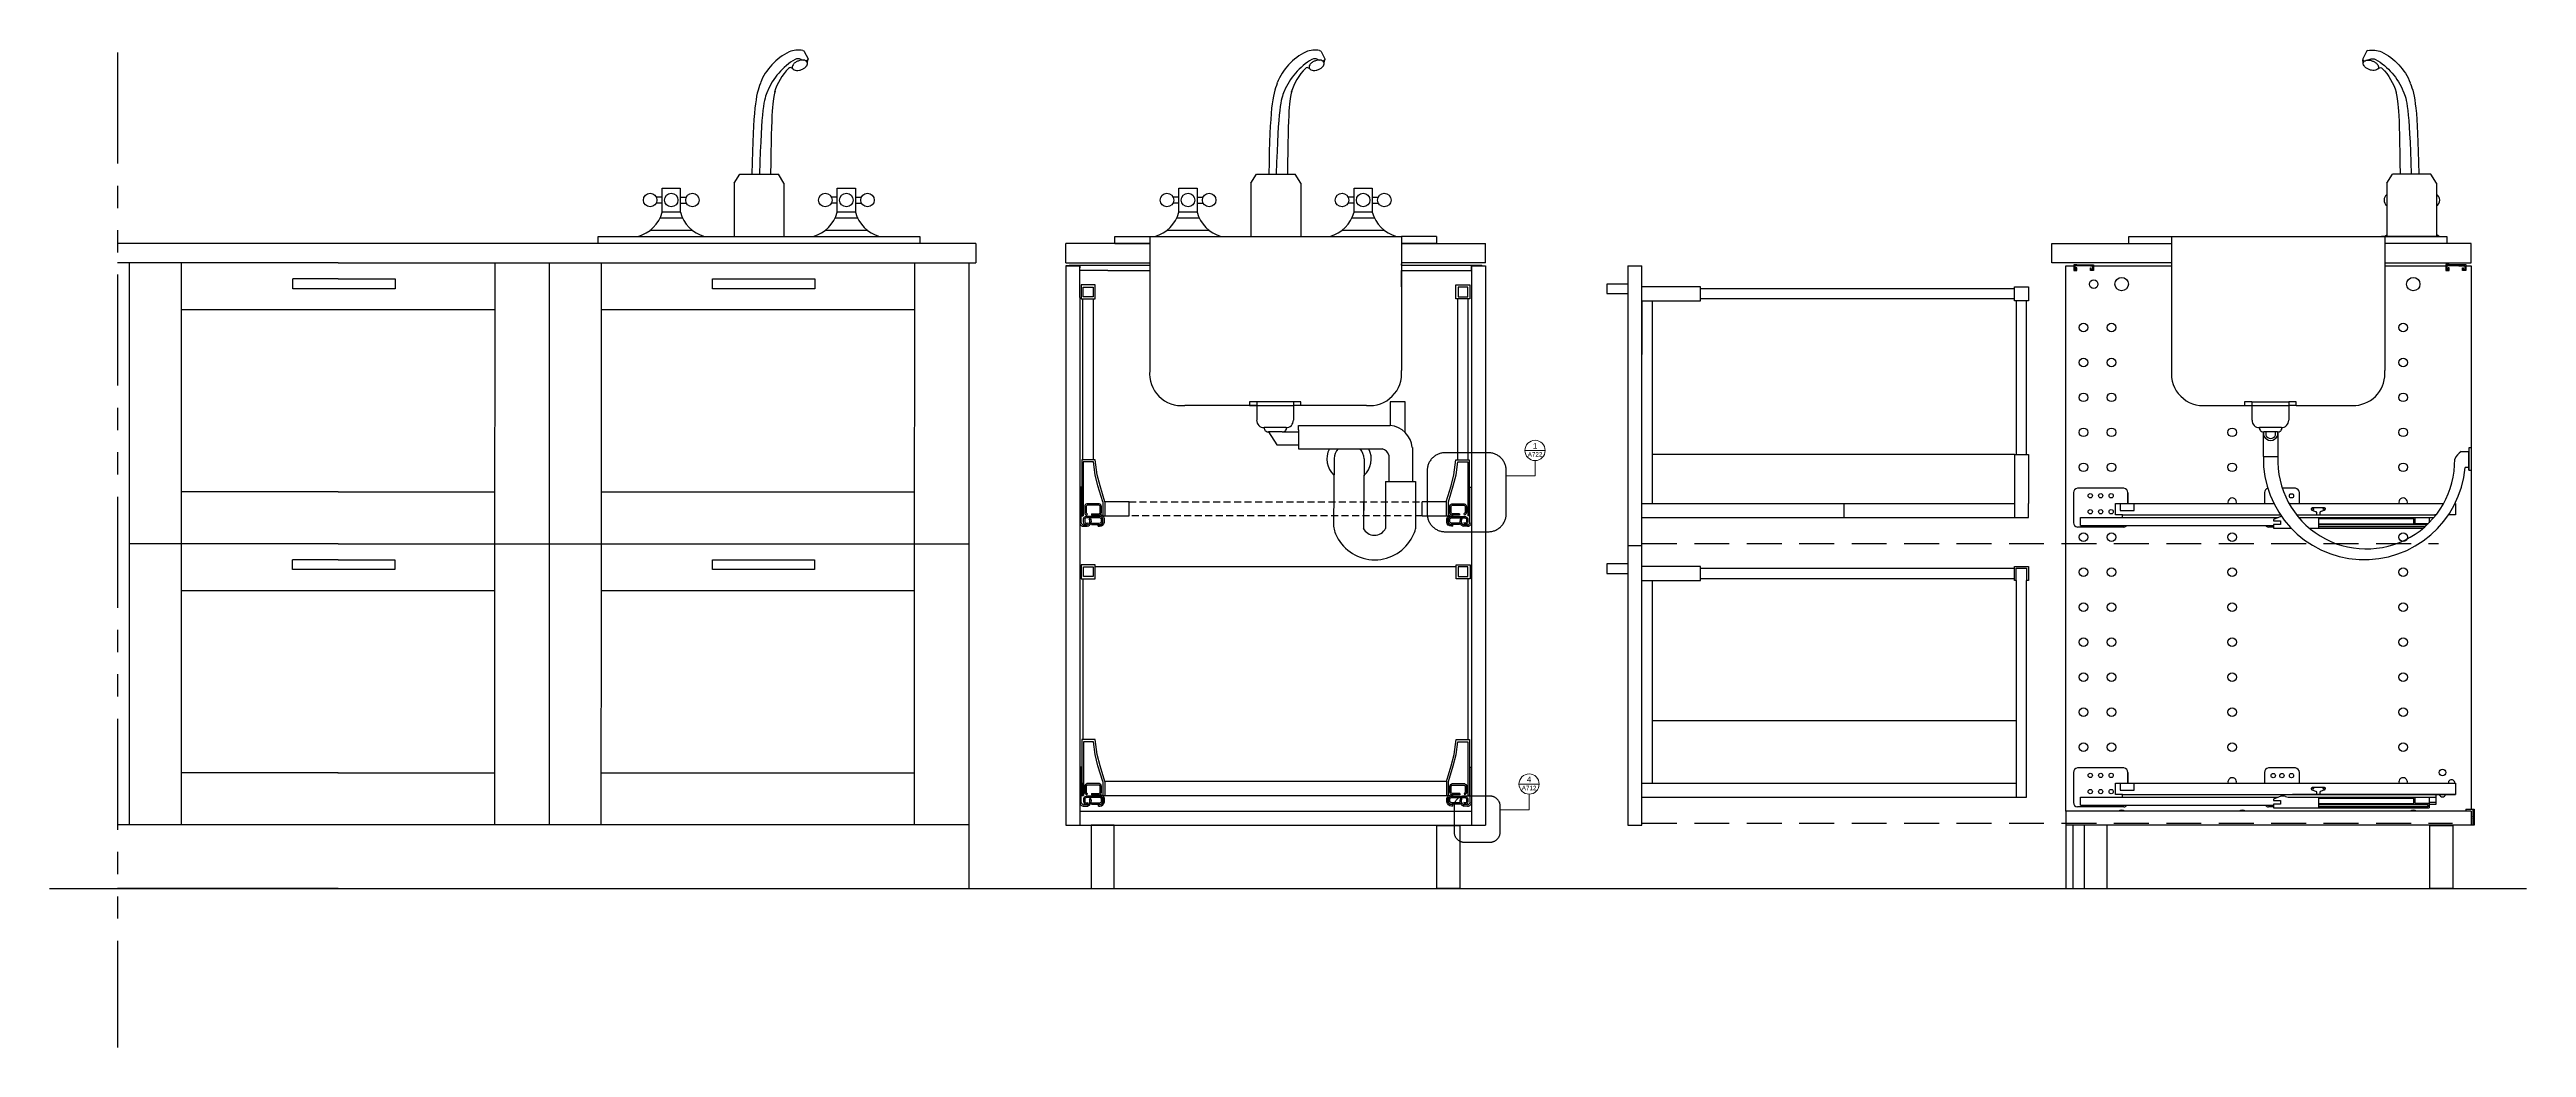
# Model space of a CAD drawing. Header units: millimetres. Extents: x 715 to 34504, y -289 to 548.
# Drawn here: x 722.4 to 1076.6, y 286.7 to 429.3 of the extents above; entities that cross this region are included whole.
import ezdxf
from ezdxf.enums import TextEntityAlignment as Align

# ---------------------------------------------------------------- set-up
doc = ezdxf.new("R2010")
doc.units = ezdxf.units.MM
for name, pattern in [('FANTASMA2', [31.75, 15.875, -3.175, 3.175, -3.175, 3.175, -3.175]), ('TRATTEGGIATO', [0.75, 0.5, -0.25]), ('TRATTOPUNTO', [25.4, 12.7, -6.35, 0, -6.35])]:
    doc.linetypes.add(name, pattern=pattern)
doc.layers.add('A-ANNO-SYMB', color=3, linetype='Continuous', lineweight=15)
doc.layers.add('A-GLAZ-FULL', color=4, linetype='Continuous', lineweight=25)
for name, color, linetype in [('ARREDI SEZIONATI', 2, 'Continuous'), ('FINESTRE', 4, 'Continuous'), ('linee sezionate', 4, 'Continuous'), ('prospetti', 2, 'Continuous'), ('simboli tratteggiati', 1, 'Continuous'), ('viti', 5, 'Continuous')]:
    doc.layers.add(name, color=color, linetype=linetype)
doc.styles.add('ARIAL', font='arial.ttf')
doc.styles.get("Standard").update_dxf_attribs({"font": 'arial.ttf'})

# ---------------------------------------------------------------- blocks, each defined once
blk = doc.blocks.new('DETAGLI')
at = {"layer": 'A-ANNO-SYMB', "linetype": 'Continuous'}
blk.add_line((486.7, 356.2), (504.8, 356.2), dxfattribs=at)
blk.add_circle((495.7, 356.2), 9.05, dxfattribs=at)
for tag, p in [('SEZIONE', (495.7, 354.7)), ('TAVOLA', (495.7, 362.8))]:
    blk.add_attdef(tag, text='', height=5, dxfattribs=at).set_placement(p, align=Align.TOP_CENTER)

msp = doc.modelspace()

# ---------------------------------------------------------------- linework, layer by layer
for p, q in [((920.74, 401.63), (915.74, 401.63)), ((869.74, 398.43), (867.74, 398.43)), ((869.74, 393.89), (869.74, 398.43)), ((925.74, 398.43), (927.74, 398.43)), ((869.74, 366.75), (869.74, 361.69)), ((925.74, 366.75), (925.74, 361.69)), ((869.94, 364.55), (869.94, 364.55)), ((925.54, 362.68), (925.54, 364.68)), ((925.54, 364.55), (925.54, 364.55)), ((948.13, 358.43), (950.13, 358.43)), ((869.95, 324.55), (869.95, 324.55)), ((925.55, 322.68), (925.55, 324.68)), ((925.55, 324.55), (925.55, 324.55)), ((1067.49, 320.43), (1010.74, 320.43))]:
    msp.add_line(p, q)
for centre in [(1013.28, 369.61), (1017.28, 369.61), (1013.28, 359.61), (1017.28, 359.61)]:
    msp.add_circle(centre, 0.614)
at = {"layer": 'A-ANNO-SYMB'}
for p, q in [((934.85, 370.57), (934.85, 368.37)), ((934.85, 368.37), (930.73, 368.37)), ((933.99, 322.86), (933.99, 320.66)), ((933.99, 320.66), (929.88, 320.66))]:
    msp.add_line(p, q, dxfattribs=at)
at = {"layer": 'A-GLAZ-FULL'}
for p, q in [((876.8, 362.68), (876.8, 364.68)), ((918.68, 362.68), (918.68, 364.68)), ((918.68, 362.68), (922.45, 362.68)), ((722.4, 309.39), (1076.63, 309.39))]:
    msp.add_line(p, q, dxfattribs=at)
at = {"layer": 'ARREDI SEZIONATI'}
for p, q in [((830.13, 429.2), (830.28, 429.16)), ((830.28, 429.16), (830.34, 429.06)), ((830.34, 429.06), (830.87, 427.99)), ((904.04, 429.2), (904.18, 429.16)), ((904.18, 429.16), (904.24, 429.06)), ((904.24, 429.06), (904.78, 427.99)), ((1053.75, 429.06), (1053.21, 427.99)), ((1053.81, 429.16), (1053.75, 429.06)), ((1053.95, 429.2), (1053.81, 429.16)), ((828.69, 426.6), (828.58, 426.68)), ((829.87, 427.94), (830.18, 427.84)), ((830.8, 427.81), (830.63, 427.7)), ((830.78, 427.44), (830.86, 427.88)), ((830.86, 427.88), (830.8, 427.81)), ((830.87, 427.99), (830.86, 427.88)), ((902.59, 426.6), (902.48, 426.68)), ((903.77, 427.94), (904.08, 427.84)), ((904.7, 427.81), (904.54, 427.7)), ((904.68, 427.44), (904.77, 427.88)), ((904.77, 427.88), (904.7, 427.81)), ((904.78, 427.99), (904.77, 427.88)), ((1053.21, 427.99), (1053.22, 427.88)), ((1053.3, 427.44), (1053.22, 427.88)), ((1053.22, 427.88), (1053.29, 427.81)), ((1053.29, 427.81), (1053.45, 427.7)), ((1054.22, 427.94), (1053.91, 427.84)), ((1055.4, 426.6), (1055.51, 426.68)), ((820.32, 410.23), (821.12, 411.53)), ((821.12, 411.53), (826.63, 411.53)), ((827.43, 410.23), (826.63, 411.53)), ((894.22, 410.23), (895.03, 411.53)), ((895.03, 411.53), (900.53, 411.53)), ((901.34, 410.23), (900.53, 411.53)), ((1056.65, 410.23), (1057.46, 411.53)), ((1062.96, 411.53), (1057.46, 411.53)), ((1063.77, 410.23), (1062.96, 411.53)), ((810.02, 408.25), (809.15, 408.25)), ((810.02, 407.38), (809.15, 407.38)), ((812.61, 408.25), (813.47, 408.25)), ((812.61, 407.38), (813.47, 407.38)), ((820.32, 410.23), (820.32, 402.63)), ((827.43, 410.23), (827.43, 402.63)), ((835.06, 408.25), (834.2, 408.25)), ((835.06, 407.38), (834.2, 407.38)), ((837.65, 408.25), (838.52, 408.25)), ((837.65, 407.38), (838.52, 407.38)), ((883.92, 408.25), (883.06, 408.25)), ((883.92, 407.38), (883.06, 407.38)), ((886.51, 408.25), (887.38, 408.25)), ((886.51, 407.38), (887.38, 407.38)), ((894.22, 410.23), (894.22, 402.63)), ((901.34, 410.23), (901.33, 402.63)), ((908.97, 408.25), (908.1, 408.25)), ((908.97, 407.38), (908.1, 407.38)), ((911.56, 408.25), (912.42, 408.25)), ((911.56, 407.38), (912.42, 407.38)), ((1056.65, 410.23), (1056.65, 408.59)), ((1056.65, 408.59), (1056.66, 402.63)), ((1063.77, 410.23), (1063.77, 408.64)), ((1063.77, 408.64), (1063.77, 402.63)), ((812.97, 405.22), (809.68, 405.22)), ((838.02, 405.22), (834.72, 405.22)), ((886.88, 405.22), (883.58, 405.22)), ((911.92, 405.22), (908.63, 405.22)), ((808.26, 403.5), (814.37, 403.5)), ((815.2, 402.63), (819.95, 402.63)), ((818.65, 402.63), (829.02, 402.63)), ((827.72, 402.63), (832.47, 402.63)), ((833.31, 403.5), (839.41, 403.5)), ((882.17, 403.5), (888.27, 403.5)), ((889.1, 402.63), (893.85, 402.63)), ((901.63, 402.63), (906.38, 402.63)), ((907.21, 403.5), (913.32, 403.5)), ((1064.13, 402.63), (1055.9, 402.63)), ((1003.43, 371.43), (1003.43, 362.43)), ((1005.43, 371.43), (1005.43, 364.43)), ((979, 364.43), (1003.43, 364.43)), ((979, 362.43), (1005.43, 362.43)), ((1005.43, 362.43), (1005.43, 364.43))]:
    msp.add_line(p, q, dxfattribs=at)
for points in [[(810.02, 406.09), (810.02, 409.54), (812.61, 409.54), (812.61, 406.09)], [(835.06, 406.09), (835.06, 409.54), (837.65, 409.54), (837.65, 406.09)], [(883.92, 406.09), (883.92, 409.54), (886.51, 409.54), (886.51, 406.09)], [(908.97, 406.09), (908.97, 409.54), (911.56, 409.54), (911.56, 406.09)]]:
    msp.add_lwpolyline(points, close=True, dxfattribs=at)
for centre in [(808.29, 407.82), (811.31, 407.82), (814.34, 407.82), (833.34, 407.82), (836.36, 407.82), (839.38, 407.82), (882.2, 407.82), (885.22, 407.82), (888.24, 407.82), (907.24, 407.82), (910.26, 407.82), (913.29, 407.82)]:
    msp.add_circle(centre, 0.966, dxfattribs=at)
for centre, radius, start, end in [((1057.23, 407.82), 0.966, 126.3747, 233.6743), ((1063.27, 407.82), 0.966, 300.9069, 59.0931), ((805.27, 407.38), 4.92, 285.2551, 344.7449), ((817.36, 407.38), 4.92, 195.2551, 254.7449), ((830.31, 407.38), 4.92, 285.2551, 344.7449), ((842.4, 407.38), 4.92, 195.2551, 254.7449), ((879.17, 407.38), 4.92, 285.2551, 344.7449), ((891.26, 407.38), 4.92, 195.2551, 254.7449), ((904.22, 407.38), 4.92, 285.2551, 344.7449), ((916.31, 407.38), 4.92, 195.2551, 254.7449), ((1051.63, 408.88), 7.83, 307.1776, 309.8896), ((1068.87, 408.88), 7.83, 229.3992, 232.8224)]:
    msp.add_arc(centre, radius, start, end, dxfattribs=at)
for points in [[(828.19, 429.01), (826.3, 428.1), (824.83, 426.51), (824.06, 424.56)], [(830.13, 429.2), (829.48, 429.34), (828.8, 429.27), (828.19, 429.01)], [(902.09, 429.01), (900.21, 428.1), (898.73, 426.51), (897.97, 424.56)], [(904.04, 429.2), (903.38, 429.34), (902.71, 429.27), (902.09, 429.01)], [(1053.95, 429.2), (1054.61, 429.34), (1055.28, 429.27), (1055.9, 429.01)], [(1055.9, 429.01), (1057.78, 428.1), (1059.26, 426.51), (1060.02, 424.56)], [(829.03, 427.94), (827.25, 426.88), (825.86, 425.28), (825.06, 423.36)], [(828.09, 426.64), (827.16, 425.7), (826.47, 424.54), (826.07, 423.27)], [(828.58, 426.68), (828.43, 426.79), (828.22, 426.78), (828.09, 426.64)], [(828.62, 426.88), (828.61, 426.79), (828.63, 426.7), (828.68, 426.62)], [(828.73, 427.16), (828.67, 427.08), (828.63, 426.98), (828.62, 426.88)], [(828.68, 426.62), (828.73, 426.54), (828.8, 426.48), (828.89, 426.44)], [(828.99, 427.44), (828.88, 427.36), (828.8, 427.27), (828.73, 427.16)], [(828.89, 426.44), (828.99, 426.39), (829.11, 426.36), (829.23, 426.35)], [(829.35, 427.66), (829.22, 427.6), (829.1, 427.53), (828.99, 427.44)], [(829.87, 427.94), (829.6, 428.06), (829.3, 428.06), (829.03, 427.94)], [(829.23, 426.35), (829.36, 426.34), (829.5, 426.35), (829.64, 426.38)], [(829.77, 427.8), (829.63, 427.77), (829.49, 427.72), (829.35, 427.66)], [(829.64, 426.38), (829.78, 426.41), (829.92, 426.46), (830.06, 426.52)], [(830.18, 427.83), (830.05, 427.84), (829.91, 427.83), (829.77, 427.8)], [(830.06, 426.52), (830.19, 426.58), (830.31, 426.65), (830.42, 426.74)], [(830.52, 427.74), (830.41, 427.79), (830.3, 427.82), (830.18, 427.83)], [(830.42, 426.74), (830.52, 426.82), (830.61, 426.91), (830.68, 427.02)], [(830.73, 427.56), (830.68, 427.64), (830.61, 427.7), (830.52, 427.74)], [(830.68, 427.02), (830.74, 427.1), (830.78, 427.2), (830.79, 427.31)], [(830.78, 427.26), (830.81, 427.36), (830.79, 427.47), (830.73, 427.56)], [(830.79, 427.31), (830.79, 427.35), (830.79, 427.4), (830.78, 427.44)], [(902.94, 427.94), (901.15, 426.88), (899.76, 425.28), (898.97, 423.36)], [(902, 426.64), (901.07, 425.7), (900.37, 424.54), (899.98, 423.27)], [(902.49, 426.68), (902.34, 426.79), (902.13, 426.78), (902, 426.64)], [(902.52, 426.88), (902.51, 426.79), (902.53, 426.7), (902.58, 426.62)], [(902.63, 427.16), (902.57, 427.08), (902.54, 426.98), (902.52, 426.88)], [(902.58, 426.62), (902.63, 426.54), (902.71, 426.48), (902.79, 426.44)], [(902.89, 427.44), (902.79, 427.36), (902.7, 427.27), (902.63, 427.16)], [(902.79, 426.44), (902.9, 426.39), (903.01, 426.36), (903.13, 426.35)], [(903.26, 427.66), (903.13, 427.6), (903, 427.53), (902.89, 427.44)], [(903.77, 427.94), (903.51, 428.06), (903.2, 428.06), (902.94, 427.94)], [(903.13, 426.35), (903.27, 426.34), (903.41, 426.35), (903.54, 426.38)], [(903.68, 427.8), (903.53, 427.77), (903.39, 427.72), (903.26, 427.66)], [(903.54, 426.38), (903.69, 426.41), (903.83, 426.46), (903.96, 426.52)], [(904.09, 427.83), (903.95, 427.84), (903.81, 427.83), (903.68, 427.8)], [(903.96, 426.52), (904.09, 426.58), (904.22, 426.65), (904.33, 426.74)], [(904.42, 427.74), (904.32, 427.79), (904.2, 427.82), (904.09, 427.83)], [(904.33, 426.74), (904.43, 426.82), (904.51, 426.91), (904.59, 427.02)], [(904.64, 427.56), (904.59, 427.64), (904.51, 427.7), (904.42, 427.74)], [(904.59, 427.02), (904.64, 427.1), (904.68, 427.2), (904.69, 427.31)], [(904.69, 427.26), (904.71, 427.36), (904.69, 427.47), (904.64, 427.56)], [(904.69, 427.31), (904.7, 427.35), (904.7, 427.4), (904.69, 427.44)], [(1053.3, 427.26), (1053.28, 427.36), (1053.3, 427.47), (1053.35, 427.56)], [(1053.3, 427.31), (1053.29, 427.35), (1053.29, 427.4), (1053.3, 427.44)], [(1053.4, 427.02), (1053.35, 427.1), (1053.31, 427.2), (1053.3, 427.31)], [(1053.35, 427.56), (1053.4, 427.64), (1053.48, 427.7), (1053.57, 427.74)], [(1053.66, 426.74), (1053.56, 426.82), (1053.48, 426.91), (1053.4, 427.02)], [(1053.57, 427.74), (1053.67, 427.79), (1053.79, 427.82), (1053.9, 427.83)], [(1054.03, 426.52), (1053.9, 426.58), (1053.77, 426.65), (1053.66, 426.74)], [(1053.9, 427.83), (1054.04, 427.84), (1054.18, 427.83), (1054.31, 427.8)], [(1054.45, 426.38), (1054.3, 426.41), (1054.16, 426.46), (1054.03, 426.52)], [(1054.22, 427.94), (1054.48, 428.06), (1054.79, 428.06), (1055.05, 427.94)], [(1054.31, 427.8), (1054.46, 427.77), (1054.6, 427.72), (1054.73, 427.66)], [(1054.86, 426.35), (1054.72, 426.34), (1054.58, 426.35), (1054.45, 426.38)], [(1054.73, 427.66), (1054.86, 427.6), (1054.99, 427.53), (1055.1, 427.44)], [(1055.2, 426.44), (1055.09, 426.39), (1054.98, 426.36), (1054.86, 426.35)], [(1055.05, 427.94), (1056.84, 426.88), (1058.23, 425.28), (1059.02, 423.36)], [(1055.1, 427.44), (1055.2, 427.36), (1055.29, 427.27), (1055.36, 427.16)], [(1055.41, 426.62), (1055.36, 426.54), (1055.28, 426.48), (1055.2, 426.44)], [(1055.36, 427.16), (1055.42, 427.08), (1055.45, 426.98), (1055.47, 426.88)], [(1055.47, 426.88), (1055.48, 426.79), (1055.46, 426.7), (1055.41, 426.62)], [(1055.5, 426.68), (1055.65, 426.79), (1055.86, 426.78), (1055.99, 426.64)], [(1055.99, 426.64), (1056.92, 425.7), (1057.62, 424.54), (1058.01, 423.27)], [(824.06, 424.55), (823.41, 422.82), (823.01, 421.01), (822.86, 411.53)], [(825.06, 423.37), (824.59, 422.26), (824.21, 421.12), (823.94, 411.53)], [(826.15, 423.35), (825.83, 422.14), (825.62, 420.92), (825.52, 411.53)], [(897.97, 424.55), (897.32, 422.82), (896.91, 421.01), (896.77, 411.53)], [(898.97, 423.37), (898.49, 422.26), (898.11, 421.12), (897.84, 411.53)], [(900.05, 423.35), (899.73, 422.14), (899.52, 420.92), (899.43, 411.53)], [(1057.94, 423.35), (1058.26, 422.14), (1058.47, 420.92), (1058.56, 411.53)], [(1059.02, 423.37), (1059.5, 422.26), (1059.88, 421.12), (1060.15, 411.53)], [(1060.02, 424.55), (1060.67, 422.82), (1061.08, 421.01), (1061.22, 411.53)]]:
    msp.add_open_spline(points, degree=3, dxfattribs=at)
at = {"layer": 'FINESTRE'}
for points in [[(871.38, 318.43), (871.38, 309.41), (874.67, 309.41), (874.67, 318.43)], [(924.1, 318.42), (924.1, 309.41), (920.82, 309.41), (920.82, 318.42)], [(1013.38, 318.43), (1013.38, 309.41), (1016.67, 309.41), (1016.67, 318.43)], [(1066.1, 318.42), (1066.1, 309.41), (1062.82, 309.41), (1062.82, 318.42)]]:
    msp.add_lwpolyline(points, close=True, dxfattribs=at)
at = {"layer": 'linee sezionate'}
for p, q in [((867.74, 398.83), (867.74, 401.63)), ((879.74, 401.63), (867.74, 401.63)), ((874.74, 401.63), (874.74, 402.63)), ((874.74, 402.63), (879.74, 402.63)), ((874.74, 401.63), (879.74, 401.63)), ((879.74, 402.63), (879.74, 383.45)), ((915.74, 402.63), (915.74, 383.45)), ((920.74, 402.63), (915.74, 402.63)), ((915.74, 401.63), (927.74, 401.63)), ((920.74, 402.63), (920.74, 401.63)), ((927.74, 398.83), (927.74, 401.63)), ((1008.74, 401.63), (1020.74, 401.63)), ((1008.74, 398.83), (1008.74, 401.63)), ((1019.76, 401.63), (1019.76, 402.63)), ((1019.76, 402.63), (1025.87, 402.63)), ((1019.76, 401.63), (1025.87, 401.63)), ((1025.87, 402.63), (1025.87, 383.45)), ((1056.37, 402.63), (1056.37, 383.45)), ((1056.37, 402.63), (1062, 402.63)), ((1061, 401.63), (1056.37, 401.63)), ((1068.74, 401.63), (1060.49, 401.63)), ((1062, 402.63), (1065.26, 402.63)), ((1065.26, 402.63), (1065.26, 401.63)), ((1068.74, 398.83), (1068.74, 401.63)), ((867.74, 398.83), (879.74, 398.83)), ((867.74, 398.43), (867.74, 318.43)), ((867.74, 398.43), (869.74, 398.43)), ((869.74, 393.89), (869.74, 398.43)), ((927.74, 398.83), (915.74, 398.83)), ((925.74, 398.43), (927.74, 398.43)), ((925.74, 398.43), (925.74, 393.89)), ((927.74, 398.43), (927.74, 318.43)), ((948.13, 398.43), (948.13, 378.43)), ((948.13, 398.43), (950.13, 398.43)), ((950.13, 378.43), (950.13, 398.43)), ((1025.87, 398.83), (1008.74, 398.83)), ((1056.37, 398.83), (1061, 398.83)), ((1060.39, 398.83), (1068.74, 398.83)), ((869.74, 393.89), (869.74, 318.43)), ((925.74, 393.89), (925.74, 318.43)), ((950.13, 393.43), (950.13, 385.73)), ((950.13, 378.73), (950.13, 393.13)), ((895.04, 378.45), (884.74, 378.45)), ((893.99, 378.98), (893.99, 378.45)), ((895.04, 378.98), (893.99, 378.98)), ((893.99, 378.45), (895.04, 378.45)), ((895.04, 378.98), (895.04, 376.35)), ((901.34, 378.98), (900.29, 378.98)), ((900.29, 378.98), (900.29, 376.35)), ((910.74, 378.45), (900.29, 378.45)), ((901.34, 378.45), (900.29, 378.45)), ((901, 374.96), (901, 375.59)), ((901, 375.59), (914.15, 375.59)), ((901.34, 378.45), (901.34, 378.98)), ((916.29, 378.99), (914.15, 378.99)), ((914.15, 378.99), (914.15, 375.59)), ((916.29, 374.58), (916.29, 378.99)), ((948.13, 378.43), (948.13, 358.43)), ((950.13, 358.43), (950.13, 378.43)), ((1030.87, 378.45), (1037.38, 378.45)), ((1036.33, 378.98), (1036.33, 378.45)), ((1037.38, 378.98), (1036.33, 378.98)), ((1036.33, 378.45), (1037.38, 378.45)), ((1037.38, 378.98), (1037.38, 376.35)), ((1043.68, 378.98), (1042.63, 378.98)), ((1042.63, 378.98), (1042.63, 376.35)), ((1043.68, 378.45), (1042.63, 378.45)), ((1043.68, 378.45), (1043.68, 378.98)), ((1043.68, 378.45), (1052.21, 378.45)), ((899.24, 375.3), (896.09, 375.3)), ((898.68, 374.66), (896.73, 374.66)), ((896.73, 374.66), (897.91, 372.81)), ((897.91, 372.81), (901, 372.81)), ((898.68, 374.66), (901, 374.66)), ((901, 374.96), (901, 372.25)), ((901, 372.25), (912.99, 372.25)), ((917.3, 372.44), (917.3, 367.59)), ((950.13, 358.73), (950.13, 373.13)), ((1041.58, 375.3), (1038.43, 375.3)), ((1039, 374.47), (1039, 371.14)), ((1041.02, 374.66), (1039.08, 374.66)), ((1040.05, 374.66), (1039.35, 374.66)), ((1039.35, 374.66), (1039.35, 374.19)), ((1040.75, 374.19), (1040.75, 374.66)), ((1041.09, 374.47), (1041.09, 371.14)), ((1068.74, 372.38), (1068.39, 372.38)), ((1068.39, 372.38), (1068.39, 369.2)), ((870.04, 370.68), (870.04, 362.68)), ((871.94, 370.68), (870.04, 370.68)), ((870.24, 370.38), (870.24, 362.68)), ((871.68, 370.38), (870.24, 370.38)), ((871.93, 368.54), (871.68, 370.38)), ((872.33, 366.94), (871.93, 368.54)), ((872.23, 368.54), (871.94, 370.68)), ((872.63, 366.94), (872.23, 368.54)), ((913.96, 371.33), (913.96, 367.59)), ((922.85, 366.94), (923.25, 368.54)), ((923.15, 366.94), (923.55, 368.54)), ((923.25, 368.54), (923.54, 370.68)), ((923.54, 370.68), (925.44, 370.68)), ((923.55, 368.54), (923.8, 370.38)), ((923.8, 370.38), (925.24, 370.38)), ((925.24, 370.38), (925.24, 362.68)), ((925.44, 370.68), (925.44, 362.68)), ((1039, 371.14), (1041.09, 371.14)), ((1067.31, 371.86), (1068.39, 371.86)), ((1068.39, 369.59), (1067.87, 369.59)), ((1068.39, 369.2), (1068.39, 371.86)), ((1068.39, 369.2), (1068.74, 369.2)), ((873.03, 364.68), (872.33, 366.94)), ((873.33, 364.68), (872.63, 366.94)), ((922.15, 364.68), (922.85, 366.94)), ((922.45, 364.68), (923.15, 366.94)), ((870.04, 362.68), (870.24, 362.68)), ((870.24, 362.68), (870.24, 364.48)), ((873.03, 364.68), (873.03, 362.68)), ((873.03, 362.68), (876.8, 362.68)), ((873.33, 364.68), (873.33, 362.68)), ((876.8, 364.68), (873.33, 364.68)), ((922.15, 364.68), (918.68, 364.68)), ((922.15, 364.68), (922.15, 362.69)), ((922.15, 362.69), (922.45, 362.69)), ((922.45, 362.69), (922.45, 364.68)), ((925.24, 364.48), (925.24, 362.68)), ((925.44, 362.68), (925.24, 362.68)), ((950.13, 364.43), (979, 364.43)), ((950.13, 362.43), (979, 362.43)), ((950.13, 362.43), (979, 362.43)), ((979, 364.43), (979, 362.43)), ((948.13, 358.43), (948.13, 338.43)), ((948.13, 358.43), (950.13, 358.43)), ((950.13, 338.43), (950.13, 358.43)), ((1003.63, 355.18), (1005.13, 355.18)), ((1003.63, 353.43), (1003.63, 355.18)), ((1005.13, 355.18), (1005.13, 353.43)), ((950.13, 338.73), (950.13, 353.13)), ((1003.63, 353.43), (1003.63, 322.43)), ((1005.13, 322.43), (1005.13, 353.43)), ((948.13, 338.43), (948.13, 318.43)), ((950.13, 318.43), (950.13, 338.43)), ((950.13, 318.73), (950.13, 333.13)), ((870.05, 330.68), (870.05, 322.68)), ((871.95, 330.68), (870.05, 330.68)), ((870.25, 330.38), (870.25, 322.68)), ((871.69, 330.38), (870.25, 330.38)), ((871.94, 328.54), (871.69, 330.38)), ((872.24, 328.54), (871.95, 330.68)), ((923.26, 328.54), (923.55, 330.68)), ((923.55, 330.68), (925.45, 330.68)), ((923.56, 328.54), (923.81, 330.38)), ((923.81, 330.38), (925.25, 330.38)), ((925.25, 330.38), (925.25, 322.68)), ((925.45, 330.68), (925.45, 322.68)), ((872.34, 326.94), (871.94, 328.54)), ((872.64, 326.94), (872.24, 328.54)), ((873.04, 324.68), (872.34, 326.94)), ((873.34, 324.68), (872.64, 326.94)), ((922.17, 324.68), (922.86, 326.94)), ((922.47, 324.68), (923.16, 326.94)), ((922.86, 326.94), (923.26, 328.54)), ((923.16, 326.94), (923.56, 328.54)), ((870.05, 322.68), (870.25, 322.68)), ((870.25, 322.68), (870.25, 324.48)), ((873.04, 324.68), (873.04, 322.68)), ((873.04, 322.68), (922.47, 322.69)), ((922.17, 324.68), (873.34, 324.68)), ((873.34, 324.68), (873.34, 322.68)), ((922.17, 324.68), (922.17, 322.69)), ((922.47, 322.69), (922.47, 324.68)), ((925.25, 324.48), (925.25, 322.68)), ((925.45, 322.68), (925.25, 322.68)), ((950.13, 324.43), (1003.63, 324.43)), ((950.13, 322.43), (1005.13, 322.43)), ((925.74, 320.42), (869.74, 320.42)), ((1010.74, 320.43), (1010.74, 318.43)), ((1067.94, 320.43), (1010.74, 320.43)), ((1068.74, 320.43), (1067.94, 320.43)), ((1068.74, 320.43), (1068.74, 318.43)), ((867.74, 318.43), (927.74, 318.43)), ((948.13, 318.43), (950.13, 318.43)), ((1068.74, 318.43), (1010.74, 318.43)), ((1010.74, 318.43), (1010.74, 309.39)), ((1011.74, 318.43), (1011.74, 309.39))]:
    msp.add_line(p, q, dxfattribs=at)
for points in [[(869.94, 393.68), (871.94, 393.68), (871.94, 395.68), (869.94, 395.68)], [(869.95, 393.68), (871.95, 393.68), (871.95, 395.68), (869.95, 395.68)], [(870.24, 395.38), (871.64, 395.38), (871.64, 393.98), (870.24, 393.98)], [(925.54, 393.68), (923.54, 393.68), (923.54, 395.68), (925.54, 395.68)], [(925.24, 395.38), (923.84, 395.38), (923.84, 393.98), (925.24, 393.98)], [(869.95, 353.68), (871.95, 353.68), (871.95, 355.68), (869.95, 355.68)], [(870.25, 355.38), (871.65, 355.38), (871.65, 353.98), (870.25, 353.98)], [(925.55, 353.68), (923.55, 353.68), (923.55, 355.68), (925.55, 355.68)], [(925.25, 355.38), (923.85, 355.38), (923.85, 353.98), (925.25, 353.98)]]:
    msp.add_lwpolyline(points, close=True, dxfattribs=at)
for centre, radius, start, end in [((884.28, 382.99), 4.56, 174.2115, 275.7885), ((911.2, 382.99), 4.56, 264.2115, 5.7885), ((1030.41, 382.99), 4.56, 174.2115, 275.7885), ((1051.84, 382.99), 4.55, 274.6026, 5.8703), ((896.04, 376.31), 1.01, 177.5292, 272.4708), ((899.28, 376.31), 1.01, 267.5292, 2.4708), ((913.81, 372.1), 3.5, 5.4419, 84.5581), ((1038.39, 376.31), 1.01, 177.5292, 272.4708), ((1041.62, 376.31), 1.01, 267.5292, 2.4708), ((896.71, 375.28), 0.621, 177.5292, 272.4708), ((898.7, 375.28), 0.621, 267.5292, 2.4708), ((912.68, 370.96), 1.33, 16.4984, 76.5712), ((1039.05, 375.28), 0.621, 177.5292, 272.4708), ((1040.05, 374.5), 1.05, 171.1896, 8.8104), ((1040.05, 374.5), 0.762, 203.2799, 336.7201), ((1041.05, 375.28), 0.621, 267.5292, 2.4708), ((1053.46, 370.87), 14.46, 178.9065, 354.9411), ((1053.73, 370.59), 12.65, 177.4861, 0.8024), ((1068.31, 370.07), 2.05, 119.0763, 160.2674)]:
    msp.add_arc(centre, radius, start, end, dxfattribs=at)
at = {"layer": 'prospetti', "ltscale": 0.3}
for p, q in [((763.68, 401.63), (732.12, 401.63)), ((763.68, 398.83), (732.12, 398.83)), ((733.8, 398.82), (733.8, 318.49)), ((741.24, 398.83), (741.24, 351.95)), ((757.19, 395.14), (757.19, 396.54)), ((763.68, 396.54), (757.19, 396.54)), ((763.68, 395.14), (757.19, 395.14)), ((763.68, 392.11), (741.24, 392.11)), ((763.68, 366.11), (741.24, 366.11)), ((763.68, 358.65), (733.8, 358.65)), ((757.15, 354.98), (757.15, 356.37)), ((763.68, 356.37), (757.15, 356.37)), ((763.68, 354.98), (757.15, 354.98)), ((741.24, 351.95), (741.21, 318.49)), ((763.66, 351.95), (741.24, 351.97)), ((763.68, 325.95), (741.22, 325.95)), ((763.68, 318.49), (732.12, 318.49)), ((763.68, 309.39), (732.12, 309.39))]:
    msp.add_line(p, q, dxfattribs=at)
at = {"layer": 'prospetti'}
for p, q in [((854.87, 401.63), (763.68, 401.63)), ((800.84, 401.63), (800.84, 402.63)), ((800.84, 402.63), (846.84, 402.63)), ((846.84, 402.63), (846.84, 401.63)), ((854.87, 401.63), (854.87, 398.83)), ((879.74, 402.63), (915.74, 402.63)), ((1025.87, 402.63), (1056.37, 402.63)), ((763.68, 398.83), (854.87, 398.83)), ((786.07, 351.95), (786.11, 398.83)), ((793.84, 398.82), (793.84, 318.49)), ((801.28, 398.83), (801.28, 351.95)), ((846.11, 351.95), (846.15, 398.83)), ((853.87, 398.82), (853.87, 318.49)), ((1010.74, 398.43), (1011.89, 398.43)), ((1010.74, 320.43), (1010.74, 398.43)), ((1014.72, 398.43), (1025.87, 398.43)), ((1056.37, 398.43), (1061, 398.43)), ((1056.37, 398.43), (1065.12, 398.43)), ((1067.95, 398.43), (1068.74, 398.43)), ((1068.74, 398.43), (1068.74, 390.73)), ((763.68, 396.54), (771.82, 396.54)), ((771.82, 395.14), (763.68, 395.14)), ((771.82, 396.54), (771.82, 395.14)), ((817.22, 395.14), (817.22, 396.54)), ((817.22, 396.54), (831.85, 396.54)), ((831.85, 395.14), (817.22, 395.14)), ((831.85, 396.54), (831.85, 395.14)), ((870.19, 370.68), (870.19, 393.68)), ((871.69, 370.68), (871.69, 393.68)), ((923.79, 370.68), (923.79, 393.68)), ((925.29, 370.68), (925.29, 393.68)), ((948.13, 395.8), (945.11, 395.8)), ((945.11, 395.8), (945.11, 394.45)), ((945.11, 394.45), (948.13, 394.45)), ((958.52, 395.43), (950.13, 395.43)), ((950.13, 393.43), (958.52, 393.43)), ((951.63, 364.43), (951.63, 393.43)), ((958.52, 393.43), (958.52, 395.43)), ((958.52, 395.18), (1003.43, 395.18)), ((1003.43, 393.68), (958.52, 393.68)), ((1003.43, 395.43), (1005.43, 395.43)), ((1003.43, 393.43), (1003.43, 395.43)), ((1005.43, 393.43), (1003.43, 393.43)), ((1005.13, 393.43), (1003.63, 393.43)), ((1003.63, 393.43), (1003.63, 371.43)), ((1005.13, 371.43), (1005.13, 393.43)), ((1005.43, 395.43), (1005.43, 393.43)), ((1005.43, 395.43), (1005.43, 393.43)), ((786.11, 392.11), (763.68, 392.11)), ((846.15, 392.11), (801.28, 392.11)), ((1068.74, 390.73), (1068.74, 320.73)), ((900.29, 378.98), (895.04, 378.98)), ((895.04, 378.45), (900.29, 378.45)), ((1037.38, 378.98), (1042.63, 378.98)), ((1037.38, 378.45), (1042.63, 378.45)), ((906.11, 370.87), (906.01, 361.39)), ((910.39, 370.82), (910.29, 360.91)), ((910.37, 368.42), (910.29, 360.91)), ((1003.43, 371.43), (951.63, 371.43)), ((1003.43, 371.43), (1005.43, 371.43)), ((763.68, 366.11), (786.11, 366.11)), ((801.28, 366.11), (846.15, 366.11)), ((913.48, 367.59), (913.96, 367.59)), ((913.48, 367.59), (913.48, 360.88)), ((913.48, 367.59), (913.48, 360.88)), ((913.96, 367.59), (917.3, 367.59)), ((917.3, 367.59), (917.77, 367.59)), ((917.77, 367.59), (917.77, 360.83)), ((917.77, 367.59), (917.77, 360.83)), ((906.02, 362.69), (906.01, 361.39)), ((910.31, 362.69), (910.29, 360.91)), ((913.48, 362.69), (913.48, 360.88)), ((917.77, 362.69), (917.77, 360.83)), ((763.68, 358.65), (853.87, 358.65)), ((763.68, 356.37), (771.78, 356.37)), ((771.78, 354.98), (763.68, 354.98)), ((771.78, 356.37), (771.78, 354.98)), ((817.19, 354.98), (817.19, 356.37)), ((817.19, 356.37), (831.82, 356.37)), ((831.82, 354.98), (817.19, 354.98)), ((831.82, 356.37), (831.82, 354.98)), ((871.95, 355.43), (923.55, 355.43)), ((948.13, 355.8), (945.11, 355.8)), ((945.11, 355.8), (945.11, 354.45)), ((945.11, 354.45), (948.13, 354.45)), ((958.52, 355.43), (950.13, 355.43)), ((958.52, 353.43), (958.52, 355.43)), ((958.52, 355.18), (1003.43, 355.18)), ((1003.43, 355.43), (1005.43, 355.43)), ((1003.43, 353.43), (1003.43, 355.43)), ((1005.43, 355.43), (1005.43, 353.43)), ((1005.43, 355.43), (1005.43, 353.43)), ((786.07, 351.95), (763.66, 351.95)), ((786.07, 318.49), (786.07, 351.95)), ((801.28, 351.95), (801.24, 318.49)), ((846.11, 351.95), (801.28, 351.95)), ((846.11, 318.49), (846.11, 351.95)), ((870.2, 330.68), (870.2, 353.68)), ((925.3, 330.68), (925.3, 353.68)), ((950.13, 353.43), (958.52, 353.43)), ((951.63, 324.43), (951.63, 353.43)), ((1003.43, 353.68), (958.52, 353.68)), ((1003.63, 353.43), (1003.43, 353.43)), ((1005.43, 353.43), (1005.13, 353.43)), ((951.63, 333.43), (1003.63, 333.43)), ((763.65, 325.95), (786.07, 325.95)), ((801.25, 325.95), (846.11, 325.95)), ((853.87, 318.49), (763.68, 318.49)), ((853.87, 318.49), (853.87, 309.39)), ((763.68, 309.39), (853.87, 309.39))]:
    msp.add_line(p, q, dxfattribs=at)
for centre, radius in [((1018.74, 395.81), 0.955), ((1018.74, 395.81), 0.955), ((1060.45, 395.8), 0.955), ((1014.74, 395.81), 0.614), ((1014.74, 395.81), 0.614), ((1013.28, 389.61), 0.614), ((1017.28, 389.61), 0.614), ((1058.99, 389.61), 0.614), ((1013.28, 384.61), 0.614), ((1017.28, 384.61), 0.614), ((1058.99, 384.61), 0.614), ((1013.28, 379.61), 0.614), ((1013.28, 379.61), 0.614), ((1017.28, 379.61), 0.614), ((1017.28, 379.61), 0.614), ((1058.99, 379.61), 0.614), ((1013.28, 374.61), 0.614), ((1013.28, 374.61), 0.614), ((1017.28, 374.61), 0.614), ((1017.28, 374.61), 0.614), ((1034.55, 374.61), 0.614), ((1058.99, 374.61), 0.614), ((1013.28, 369.61), 0.614), ((1017.28, 369.61), 0.614), ((1034.55, 369.61), 0.614), ((1058.99, 369.61), 0.614), ((1013.28, 359.61), 0.614), ((1017.28, 359.61), 0.614), ((1034.55, 359.61), 0.614), ((1058.99, 359.61), 0.614), ((1013.28, 354.61), 0.614), ((1013.28, 354.61), 0.614), ((1017.28, 354.61), 0.614), ((1017.28, 354.61), 0.614), ((1034.55, 354.61), 0.614), ((1058.99, 354.61), 0.614), ((1013.28, 349.61), 0.614), ((1013.28, 349.61), 0.614), ((1013.28, 349.61), 0.614), ((1017.28, 349.61), 0.614), ((1017.28, 349.61), 0.614), ((1017.28, 349.61), 0.614), ((1034.55, 349.61), 0.614), ((1034.55, 349.61), 0.614), ((1034.55, 349.61), 0.614), ((1058.99, 349.61), 0.614), ((1058.99, 349.61), 0.614), ((1058.99, 349.61), 0.614), ((1013.28, 344.61), 0.614), ((1013.28, 344.61), 0.614), ((1013.28, 344.61), 0.614), ((1017.28, 344.61), 0.614), ((1017.28, 344.61), 0.614), ((1017.28, 344.61), 0.614), ((1034.55, 344.61), 0.614), ((1034.55, 344.61), 0.614), ((1034.55, 344.61), 0.614), ((1058.99, 344.61), 0.614), ((1058.99, 344.61), 0.614), ((1058.99, 344.61), 0.614), ((1013.28, 339.61), 0.614), ((1013.28, 339.61), 0.614), ((1017.28, 339.61), 0.614), ((1017.28, 339.61), 0.614), ((1034.55, 339.61), 0.614), ((1058.99, 339.61), 0.614), ((1013.28, 334.61), 0.614), ((1013.28, 334.61), 0.614), ((1017.28, 334.61), 0.614), ((1017.28, 334.61), 0.614), ((1034.55, 334.61), 0.614), ((1058.99, 334.61), 0.614), ((1013.28, 329.61), 0.614), ((1013.28, 329.61), 0.614), ((1017.28, 329.61), 0.614), ((1017.28, 329.61), 0.614), ((1034.55, 329.61), 0.614), ((1058.99, 329.61), 0.614), ((1064.61, 325.97), 0.469)]:
    msp.add_circle(centre, radius, dxfattribs=at)
for centre, radius, start, end in [((908.25, 370.79), 3.17, 152.6969, 226.969), ((908.25, 370.79), 2.14, 137.18, 177.9728), ((908.25, 370.79), 2.14, 0.8186, 42.82), ((908.25, 370.79), 3.17, 311.8224, 27.3031), ((1034.55, 364.61), 0.614, 342.6442, 197.3558), ((1058.99, 364.61), 0.614, 342.6442, 197.3558), ((909.99, 361.65), 3.99, 183.6871, 208.847), ((911.92, 362.45), 6.07, 206.6673, 333.3327), ((911.89, 361.66), 1.77, 205.0985, 333.6929), ((911.92, 362.45), 6.07, 333.3327, 344.5505), ((1034.55, 324.61), 0.614, 342.6442, 197.3558), ((1058.99, 324.61), 0.614, 342.6442, 197.3558), ((1064.61, 322.95), 0.469, 195.4149, 344.5851), ((1065.92, 324.46), 0.469, 355.6183, 184.3817), ((1018.74, 319.61), 0.955, 58.8319, 121.1681), ((1036.01, 319.61), 0.955, 58.8319, 121.1681), ((1060.45, 319.61), 0.955, 58.8319, 121.1681)]:
    msp.add_arc(centre, radius, start, end, dxfattribs=at)
at = {"layer": 'simboli tratteggiati', "linetype": 'FANTASMA2'}
msp.add_line((732.12, 428.91), (732.12, 286.66), dxfattribs=at)
at = {"layer": 'simboli tratteggiati', "linetype": 'TRATTEGGIATO', "ltscale": 2}
for p, q in [((876.8, 364.68), (918.68, 364.68)), ((918.68, 362.68), (876.8, 362.68))]:
    msp.add_line(p, q, dxfattribs=at)
at = {"layer": 'simboli tratteggiati', "linetype": 'TRATTEGGIATO', "ltscale": 10}
for p, q in [((950.13, 358.73), (1064.04, 358.73)), ((950.13, 318.73), (1066.04, 318.73))]:
    msp.add_line(p, q, dxfattribs=at)
at = {"layer": 'simboli tratteggiati', "linetype": 'TRATTOPUNTO', "ltscale": 0.5}
for points in [[(921.99, 360.4), (928.16, 360.4, 0.414214), (930.73, 362.97), (930.73, 369.13, 0.414214), (928.16, 371.7), (921.99, 371.7, 0.414214), (919.42, 369.13), (919.42, 362.97, 0.414214)], [(924.77, 316), (928.37, 316, 0.414214), (929.88, 317.5), (929.88, 321.11, 0.414214), (928.37, 322.61), (924.77, 322.61, 0.414214), (923.26, 321.11), (923.26, 317.5, 0.414214)]]:
    msp.add_lwpolyline(points, format="xyb", close=True, dxfattribs=at)
at = {"layer": 'viti'}
for p, q in [((868.24, 398.53), (869.45, 398.53)), ((868.24, 398.43), (868.24, 398.53)), ((868.24, 398.43), (868.24, 398.53)), ((868.24, 398.43), (868.24, 398.52)), ((868.24, 398.43), (868.24, 398.52)), ((869.45, 398.53), (879.74, 398.53)), ((869.74, 398.43), (869.74, 398.13)), ((869.74, 397.75), (869.74, 398.43)), ((873.74, 397.75), (869.74, 397.75)), ((873.74, 397.75), (869.74, 397.75)), ((873.74, 397.75), (879.74, 397.75)), ((879.74, 398.68), (879.74, 398.53)), ((879.74, 398.68), (879.74, 398.68)), ((879.74, 397.75), (879.74, 395.43)), ((915.74, 398.53), (915.74, 398.68)), ((915.74, 398.53), (927.24, 398.53)), ((915.74, 397.76), (925.74, 397.76)), ((915.74, 397.75), (925.74, 397.75)), ((915.74, 395.43), (915.74, 397.75)), ((925.74, 397.75), (925.74, 398.43)), ((927.24, 398.43), (925.74, 398.43)), ((926.03, 398.53), (927.24, 398.53)), ((927.24, 398.43), (927.24, 398.53)), ((1011.89, 398.56), (1014.72, 398.57)), ((1012.34, 398.56), (1011.89, 398.56)), ((1011.89, 398.56), (1011.89, 397.75)), ((1011.89, 397.75), (1012.34, 397.75)), ((1014.58, 398.43), (1012.03, 398.43)), ((1012.34, 398.43), (1012.03, 398.43)), ((1012.03, 398.43), (1012.03, 397.89)), ((1012.03, 397.89), (1012.21, 397.89)), ((1012.21, 397.89), (1012.21, 398.13)), ((1012.34, 398.13), (1012.21, 398.13)), ((1012.34, 397.75), (1012.34, 398.13)), ((1014.27, 398.57), (1014.72, 398.57)), ((1014.27, 398.43), (1014.58, 398.43)), ((1014.27, 397.75), (1014.27, 398.13)), ((1014.27, 398.13), (1014.4, 398.13)), ((1014.72, 397.75), (1014.27, 397.75)), ((1014.4, 397.89), (1014.4, 398.13)), ((1014.58, 397.89), (1014.4, 397.89)), ((1014.58, 398.43), (1014.58, 397.89)), ((1014.72, 398.56), (1014.72, 397.75)), ((1065.12, 398.61), (1067.5, 398.61)), ((1065.57, 398.61), (1065.12, 398.61)), ((1065.12, 398.61), (1065.12, 397.75)), ((1065.12, 397.75), (1065.57, 397.75)), ((1067.81, 398.43), (1065.26, 398.43)), ((1065.57, 398.43), (1065.26, 398.43)), ((1065.26, 398.43), (1065.26, 397.89)), ((1065.26, 397.89), (1065.44, 397.89)), ((1065.44, 397.89), (1065.44, 398.13)), ((1065.57, 398.13), (1065.44, 398.13)), ((1065.57, 397.75), (1065.57, 398.13)), ((1066.96, 398.43), (1067.37, 398.43)), ((1067.5, 398.61), (1067.95, 398.61)), ((1067.5, 398.43), (1067.81, 398.43)), ((1067.5, 397.75), (1067.5, 398.13)), ((1067.5, 397.75), (1067.5, 398.13)), ((1067.5, 398.13), (1067.63, 398.13)), ((1067.95, 397.75), (1067.5, 397.75)), ((1067.95, 397.75), (1067.5, 397.75)), ((1067.95, 397.75), (1067.5, 397.75)), ((1067.63, 397.89), (1067.63, 398.13)), ((1067.81, 397.89), (1067.63, 397.89)), ((1067.81, 398.43), (1067.81, 397.89)), ((1067.95, 398.61), (1067.95, 397.75)), ((869.94, 366.75), (869.74, 366.75)), ((869.74, 366.75), (869.74, 361.69)), ((869.94, 361.69), (869.94, 366.75)), ((925.54, 361.69), (925.54, 366.75)), ((925.54, 366.75), (925.74, 366.75)), ((925.74, 366.75), (925.74, 361.69)), ((1011.85, 365.98), (1011.85, 361.7)), ((1019.06, 366.63), (1012.42, 366.63)), ((1019.63, 364.43), (1019.63, 365.98)), ((1019.63, 365.98), (1019.63, 364.43)), ((1039.16, 365.98), (1039.16, 364.43)), ((1043.59, 366.63), (1041.72, 366.63)), ((1044.16, 364.43), (1044.16, 365.98)), ((870.29, 361.38), (870.77, 361.38)), ((870.79, 362.97), (870.75, 362.78)), ((870.82, 361.67), (870.77, 361.46)), ((871.29, 362.23), (871.09, 362.23)), ((871.42, 362.98), (871.42, 362.78)), ((871.42, 361.63), (871.42, 361.43)), ((872.39, 362.63), (872.39, 362.78)), ((872.39, 361.18), (872.39, 361.38)), ((923.09, 362.63), (923.09, 362.78)), ((923.09, 361.18), (923.09, 361.38)), ((924.06, 362.98), (924.06, 362.78)), ((924.06, 361.63), (924.06, 361.43)), ((924.18, 362.23), (924.38, 362.23)), ((924.66, 361.67), (924.71, 361.46)), ((924.68, 362.97), (924.73, 362.78)), ((925.19, 361.38), (924.71, 361.38)), ((1012.84, 361.28), (1012.84, 362.43)), ((1012.84, 362.43), (1041.14, 362.43)), ((1017.85, 362.83), (1017.85, 364.43)), ((1017.85, 364.43), (1040.51, 364.43)), ((1018.85, 362.83), (1017.85, 362.83)), ((1018.54, 364.43), (1018.54, 363.43)), ((1018.54, 363.43), (1020.54, 363.43)), ((1018.85, 362.43), (1018.85, 362.83)), ((1018.85, 362.83), (1041.44, 362.83)), ((1020.54, 363.43), (1020.54, 364.43)), ((1041.51, 362.58), (1040.47, 362.16)), ((1040.47, 362.16), (1040.47, 361.96)), ((1040.47, 361.96), (1041.47, 361.96)), ((1041.47, 361.43), (1040.47, 361.43)), ((1040.47, 361.43), (1040.47, 360.92)), ((1041.47, 361.96), (1041.47, 361.43)), ((1042.68, 364.43), (1064.78, 364.43)), ((1043.74, 362.83), (1063.71, 362.83)), ((1044.06, 362.43), (1047.78, 362.43)), ((1044.06, 362.43), (1063.4, 362.43)), ((1045.87, 363.63), (1045.87, 363.72)), ((1045.87, 363.63), (1045.87, 363.72)), ((1045.87, 363.63), (1045.87, 363.72)), ((1045.96, 363.5), (1046.57, 363.26)), ((1045.96, 363.5), (1046.59, 363.25)), ((1046.07, 363.83), (1045.97, 363.83)), ((1047.1, 363.83), (1045.97, 363.83)), ((1047.77, 363.83), (1045.97, 363.83)), ((1046.67, 362.83), (1046.67, 363.15)), ((1046.67, 362.83), (1046.67, 363.15)), ((1046.67, 362.83), (1046.67, 362.95)), ((1046.87, 362.43), (1046.87, 361.54)), ((1046.87, 362.43), (1046.87, 361.54)), ((1047.86, 362.26), (1046.87, 362.26)), ((1060.54, 362.26), (1046.87, 362.26)), ((1046.87, 361.54), (1046.87, 360.92)), ((1046.87, 361.54), (1048.21, 361.54)), ((1046.87, 361.54), (1046.87, 360.92)), ((1046.87, 361.54), (1060.54, 361.54)), ((1047.75, 361.37), (1046.87, 361.37)), ((1048.29, 361.37), (1046.87, 361.37)), ((1062.4, 361.37), (1046.87, 361.37)), ((1047.07, 363.15), (1047.07, 362.83)), ((1047.07, 363.15), (1047.07, 362.83)), ((1047.78, 363.5), (1047.15, 363.25)), ((1047.34, 363.33), (1047.15, 363.25)), ((1047.87, 363.63), (1047.87, 363.72)), ((1060.54, 361.54), (1060.54, 362.26)), ((1060.71, 361.54), (1060.71, 362.43)), ((1062.58, 361.54), (1060.71, 361.54)), ((1060.71, 361.54), (1062.58, 361.54)), ((1062.71, 362.43), (1062.71, 361.67)), ((1063.73, 362.83), (1063.52, 362.83)), ((1063.71, 362.81), (1063.71, 362.83)), ((1066.48, 362.83), (1065.48, 362.83)), ((1066.41, 364.43), (1066.48, 364.43)), ((1066.48, 364.43), (1066.48, 362.83)), ((870.29, 361.18), (870.81, 361.18)), ((925.19, 361.18), (924.67, 361.18)), ((1019.06, 361.05), (1012.42, 361.05)), ((1012.84, 361.28), (1040.47, 361.28)), ((1040.47, 361.05), (1039.73, 361.05)), ((1040.47, 360.92), (1042.97, 360.92)), ((1040.47, 360.92), (1042.97, 360.92)), ((1045.58, 360.92), (1061.89, 360.92)), ((1045.58, 360.92), (1048.51, 360.92)), ((1048.43, 361.08), (1046.87, 361.08)), ((1062.09, 361.08), (1046.87, 361.08)), ((869.75, 326.75), (869.75, 321.69)), ((869.95, 326.75), (869.75, 326.75)), ((869.95, 321.69), (869.95, 326.75)), ((925.55, 321.69), (925.55, 326.75)), ((925.55, 326.75), (925.75, 326.75)), ((925.75, 326.75), (925.75, 321.69)), ((1011.85, 325.98), (1011.85, 321.7)), ((1019.06, 326.63), (1012.42, 326.63)), ((1019.63, 324.43), (1019.63, 325.98)), ((1019.63, 325.98), (1019.63, 324.43)), ((1039.16, 325.98), (1039.16, 324.43)), ((1043.59, 326.63), (1039.73, 326.63)), ((1044.16, 324.43), (1044.16, 325.98)), ((870.81, 322.97), (870.76, 322.78)), ((871.43, 322.98), (871.43, 322.78)), ((872.4, 322.63), (872.4, 322.78)), ((923.11, 322.63), (923.11, 322.78)), ((924.07, 322.98), (924.07, 322.78)), ((924.7, 322.97), (924.74, 322.78)), ((1012.84, 321.28), (1012.84, 322.43)), ((1012.84, 322.43), (1041.14, 322.43)), ((1017.85, 322.83), (1017.85, 324.43)), ((1017.85, 324.43), (1066.48, 324.43)), ((1018.85, 322.83), (1017.85, 322.83)), ((1018.54, 324.43), (1018.54, 323.43)), ((1018.54, 323.43), (1020.54, 323.43)), ((1018.85, 322.43), (1018.85, 322.83)), ((1018.85, 322.83), (1066.48, 322.83)), ((1020.54, 323.43), (1020.54, 324.43)), ((1041.51, 322.58), (1040.47, 322.16)), ((1042.17, 322.56), (1042.56, 322.43)), ((1042.56, 322.43), (1063.71, 322.43)), ((1065.9, 322.83), (1043.18, 322.83)), ((1045.87, 323.63), (1045.87, 323.72)), ((1045.96, 323.5), (1046.59, 323.25)), ((1047.77, 323.83), (1045.97, 323.83)), ((1046.67, 322.83), (1046.67, 323.15)), ((1046.87, 322.43), (1046.87, 321.54)), ((1047.07, 323.15), (1047.07, 322.83)), ((1047.78, 323.5), (1047.15, 323.25)), ((1047.87, 323.63), (1047.87, 323.72)), ((1060.71, 321.54), (1060.71, 322.43)), ((1062.71, 322.43), (1062.71, 321.27)), ((1066.48, 322.83), (1063.52, 322.83)), ((1063.71, 321.47), (1063.71, 322.83)), ((1066.48, 324.43), (1066.48, 322.83)), ((870.3, 321.38), (870.79, 321.38)), ((870.3, 321.18), (870.82, 321.18)), ((870.83, 321.67), (870.78, 321.46)), ((871.31, 322.23), (871.11, 322.23)), ((871.43, 321.63), (871.43, 321.43)), ((872.4, 321.18), (872.4, 321.38)), ((923.11, 321.18), (923.11, 321.38)), ((924.07, 321.63), (924.07, 321.43)), ((924.18, 322.23), (924.38, 322.23)), ((924.67, 321.67), (924.73, 321.46)), ((925.19, 321.18), (924.67, 321.18)), ((925.19, 321.38), (924.71, 321.38)), ((1019.06, 321.05), (1012.42, 321.05)), ((1012.84, 321.28), (1040.47, 321.28)), ((1040.47, 321.05), (1039.73, 321.05)), ((1040.47, 322.16), (1040.47, 321.96)), ((1040.47, 321.96), (1041.47, 321.96)), ((1041.47, 321.43), (1040.47, 321.43)), ((1040.47, 321.43), (1040.47, 320.92)), ((1040.47, 320.92), (1062.71, 320.92)), ((1041.47, 321.96), (1041.47, 321.43)), ((1060.54, 322.26), (1046.87, 322.26)), ((1046.87, 321.54), (1046.87, 320.92)), ((1046.87, 321.54), (1060.54, 321.54)), ((1062.54, 321.37), (1046.87, 321.37)), ((1062.54, 321.08), (1046.87, 321.08)), ((1060.54, 321.54), (1060.54, 322.26)), ((1062.71, 321.54), (1060.71, 321.54)), ((1060.71, 321.54), (1062.71, 321.54)), ((1062.54, 321.27), (1062.54, 321.37)), ((1062.71, 321.27), (1062.54, 321.27)), ((1062.54, 321.19), (1062.54, 321.08)), ((1062.71, 321.19), (1062.54, 321.19)), ((1063.71, 321.67), (1062.71, 321.67)), ((1062.71, 321.47), (1063.71, 321.47)), ((1062.71, 321.19), (1062.71, 320.92)), ((1067.94, 320.73), (1068.94, 320.73)), ((1067.94, 320.73), (1067.94, 320.43)), ((1068.94, 320.73), (1068.94, 318.43)), ((1068.94, 320.73), (1069.14, 320.73)), ((1068.94, 319.69), (1069.04, 319.9)), ((1069.04, 319.25), (1068.94, 319.44)), ((1069.04, 319.9), (1069.04, 319.25)), ((1069.14, 320.73), (1069.14, 318.43)), ((1068.94, 318.43), (1068.74, 318.43)), ((1069.14, 318.43), (1068.94, 318.43)), ((1069.14, 318.43), (1069.14, 318.43))]:
    msp.add_line(p, q, dxfattribs=at)
for points in [[(871.42, 361.43), (871.42, 361.43), (872.68, 361.43, 0.326316), (873.02, 361.8), (873.02, 362.22, 0.303885), (872.52, 362.6), (870.75, 362.6, 0.303885), (870.24, 362.22), (870.24, 361.82, 0.508099), (870.77, 361.46)], [(871.42, 362.78), (871.42, 362.78), (872.52, 362.78, 0.341037), (872.83, 363.16), (872.83, 363.99, 0.341037), (872.52, 364.38), (870.75, 364.38, 0.341037), (870.44, 363.99), (870.44, 363.16, 0.341037), (870.75, 362.78)], [(871.42, 361.63), (872.49, 361.63, 0.281048), (872.82, 361.8), (872.82, 362.21, 0.332656), (872.49, 362.4), (870.78, 362.4, 0.332656), (870.44, 362.21), (870.44, 361.8, 0.542351), (870.82, 361.67, 0.338201)], [(871.42, 362.98), (872.49, 362.98, 0.311697), (872.63, 363.16), (872.63, 363.99, 0.311697), (872.49, 364.18), (870.78, 364.18, 0.311697), (870.64, 363.99), (870.64, 363.16, 0.338201), (870.79, 362.97, 0.338201)], [(872.39, 361.18), (872.58, 361.18, 0.389956), (873.25, 361.78), (873.25, 362.27, 0.305897), (872.61, 362.81)], [(872.39, 361.38), (872.58, 361.38, 0.385261), (873.05, 361.79), (873.05, 362.24, 0.28478), (872.59, 362.62, 0.293347)], [(923.09, 361.18), (922.9, 361.18, -0.389956), (922.22, 361.78), (922.22, 362.27, -0.305897), (922.86, 362.81)], [(923.09, 361.38), (922.9, 361.38, -0.385261), (922.42, 361.79), (922.42, 362.24, -0.28478), (922.88, 362.62, -0.293347)], [(924.06, 361.43), (924.06, 361.43), (922.8, 361.43, -0.326316), (922.45, 361.8), (922.45, 362.22, -0.303885), (922.96, 362.6), (924.73, 362.6, -0.303885), (925.24, 362.22), (925.24, 361.82, -0.508099), (924.71, 361.46)], [(924.06, 362.78), (924.06, 362.78), (922.96, 362.78, -0.341037), (922.65, 363.16), (922.65, 363.99, -0.341037), (922.96, 364.38), (924.73, 364.38, -0.341037), (925.04, 363.99), (925.04, 363.16, -0.341037), (924.73, 362.78)], [(924.06, 361.63), (922.99, 361.63, -0.281048), (922.65, 361.8), (922.65, 362.21, -0.332656), (922.99, 362.4), (924.7, 362.4, -0.332656), (925.04, 362.21), (925.04, 361.8, -0.542351), (924.66, 361.67, -0.338201)], [(924.06, 362.98), (922.99, 362.98, -0.311697), (922.85, 363.16), (922.85, 363.99, -0.311697), (922.99, 364.18), (924.7, 364.18, -0.311697), (924.84, 363.99), (924.84, 363.16, -0.338201), (924.68, 362.97, -0.338201)], [(871.43, 321.43), (871.43, 321.43), (872.7, 321.43, 0.326316), (873.04, 321.8), (873.04, 322.22, 0.303885), (872.53, 322.6), (870.76, 322.6, 0.303885), (870.25, 322.22), (870.25, 321.82, 0.508099), (870.78, 321.46)], [(871.43, 322.78), (871.43, 322.78), (872.53, 322.78, 0.341037), (872.84, 323.16), (872.84, 323.99, 0.341037), (872.53, 324.38), (870.76, 324.38, 0.341037), (870.45, 323.99), (870.45, 323.16, 0.341037), (870.76, 322.78)], [(871.43, 321.63), (872.5, 321.63, 0.281048), (872.84, 321.8), (872.84, 322.21, 0.332656), (872.5, 322.4), (870.79, 322.4, 0.332656), (870.45, 322.21), (870.45, 321.8, 0.542351), (870.83, 321.67, 0.338201)], [(871.43, 322.98), (872.5, 322.98, 0.311697), (872.64, 323.16), (872.64, 323.99, 0.311697), (872.5, 324.18), (870.79, 324.18, 0.311697), (870.65, 323.99), (870.65, 323.16, 0.338201), (870.81, 322.97, 0.338201)], [(872.4, 321.18), (872.59, 321.18, 0.389956), (873.27, 321.78), (873.27, 322.27, 0.305897), (872.63, 322.81)], [(872.4, 321.38), (872.59, 321.38, 0.385261), (873.07, 321.79), (873.07, 322.24, 0.28478), (872.61, 322.62, 0.293347)], [(923.11, 321.18), (922.91, 321.18, -0.389956), (922.24, 321.78), (922.24, 322.27, -0.305897), (922.88, 322.81)], [(923.11, 321.38), (922.91, 321.38, -0.385261), (922.44, 321.79), (922.44, 322.24, -0.28478), (922.9, 322.62, -0.293347)], [(924.07, 321.43), (924.07, 321.43), (922.81, 321.43, -0.326316), (922.47, 321.8), (922.47, 322.22, -0.303885), (922.98, 322.6), (924.74, 322.6, -0.303885), (925.25, 322.22), (925.25, 321.82, -0.508099), (924.73, 321.46)], [(924.07, 322.78), (924.07, 322.78), (922.98, 322.78, -0.341037), (922.67, 323.16), (922.67, 323.99, -0.341037), (922.98, 324.38), (924.74, 324.38, -0.341037), (925.05, 323.99), (925.05, 323.16, -0.341037), (924.74, 322.78)], [(924.07, 321.63), (923, 321.63, -0.281048), (922.67, 321.8), (922.67, 322.21, -0.332656), (923, 322.4), (924.72, 322.4, -0.332656), (925.05, 322.21), (925.05, 321.8, -0.542351), (924.67, 321.67, -0.338201)], [(924.07, 322.98), (923, 322.98, -0.311697), (922.87, 323.16), (922.87, 323.99, -0.311697), (923, 324.18), (924.71, 324.18, -0.311697), (924.85, 323.99), (924.85, 323.16, -0.338201), (924.7, 322.97, -0.338201)]]:
    msp.add_lwpolyline(points, format="xyb", dxfattribs=at)
for points in [[(1069.04, 319.73), (1069.04, 319.73), (1068.98, 319.73), (1068.98, 319.6)], [(1069.04, 319.6), (1068.98, 319.6), (1068.98, 319.55), (1069.04, 319.55)], [(1068.98, 319.55), (1068.98, 319.42), (1069.04, 319.42), (1069.04, 319.42)]]:
    msp.add_lwpolyline(points, dxfattribs=at)
for centre, radius in [((1014.24, 365.55), 0.308), ((1015.74, 365.55), 0.308), ((1017.24, 365.55), 0.308), ((1043.03, 365.53), 0.308), ((1014.24, 363.25), 0.308), ((1015.74, 363.25), 0.308), ((1017.24, 363.25), 0.308), ((1046.13, 363.68), 0.0864), ((1046.13, 363.68), 0.0864), ((1047.6, 363.68), 0.0864), ((1014.24, 325.55), 0.308), ((1014.24, 323.25), 0.308), ((1015.74, 325.55), 0.308), ((1015.74, 323.25), 0.308), ((1017.24, 325.55), 0.308), ((1017.24, 323.25), 0.308), ((1040.41, 325.53), 0.308), ((1041.65, 325.53), 0.308), ((1043.03, 325.53), 0.308), ((1046.13, 323.68), 0.0864), ((1047.6, 323.68), 0.0864)]:
    msp.add_circle(centre, radius, dxfattribs=at)
for centre, radius, start, end in [((1012.53, 365.95), 0.69, 99.8541, 177.0588), ((1018.94, 365.95), 0.69, 2.9412, 80.1459), ((1039.85, 365.95), 0.69, 107.5446, 177.0588), ((1043.47, 365.95), 0.69, 2.9412, 80.1459), ((870.26, 361.7), 0.522, 180.4145, 273.2517), ((870.34, 361.78), 0.41, 192.676, 263.1788), ((870.64, 361.91), 0.552, 283.7274, 34.8242), ((870.68, 361.88), 0.711, 280.6705, 29.7588), ((872.44, 361.28), 1.35, 83.4658, 92.22), ((923.04, 361.28), 1.35, 87.78, 96.5342), ((924.8, 361.88), 0.711, 150.2412, 259.3295), ((924.84, 361.91), 0.552, 145.1758, 256.2726), ((925.14, 361.78), 0.41, 276.8212, 347.324), ((925.22, 361.7), 0.522, 266.7483, 359.5855), ((1012.53, 361.73), 0.69, 182.9412, 260.1459), ((1041.8, 361.3), 1.31, 98.758, 102.6289), ((1046, 363.7), 0.133, 103.0025, 171.0095), ((1046, 363.7), 0.133, 103.0025, 171.0095), ((1046.01, 363.63), 0.145, 179.5495, 248.9349), ((1046.01, 363.63), 0.145, 179.5495, 248.9349), ((1046.13, 363.68), 0.0864, 102.3512, 326.3332), ((1046.55, 363.14), 0.12, 354.9325, 77.4453), ((1046.55, 363.14), 0.12, 354.9325, 77.4453), ((1047.19, 363.14), 0.12, 102.5547, 185.0675), ((1047.19, 363.14), 0.12, 102.5547, 185.0675), ((1047.74, 363.7), 0.133, 8.9905, 76.9975), ((1047.72, 363.63), 0.145, 291.0651, 0.4505), ((1018.94, 361.73), 0.69, 279.8541, 318.4564), ((1039.85, 361.73), 0.69, 221.5436, 260.1459), ((1012.53, 325.95), 0.69, 99.8541, 177.0588), ((1018.94, 325.95), 0.69, 2.9412, 80.1459), ((1039.85, 325.95), 0.69, 99.8541, 177.0588), ((1043.47, 325.95), 0.69, 2.9412, 80.1459), ((872.45, 321.27), 1.35, 83.4658, 92.22), ((923.05, 321.27), 1.35, 87.78, 96.5342), ((1041.8, 321.3), 1.31, 73.4908, 102.6289), ((1046, 323.7), 0.133, 103.0025, 171.0095), ((1046.01, 323.63), 0.145, 179.5495, 248.9349), ((1046.55, 323.14), 0.12, 354.9325, 77.4453), ((1047.19, 323.14), 0.12, 102.5547, 185.0675), ((1047.74, 323.7), 0.133, 8.9905, 76.9975), ((1047.72, 323.63), 0.145, 291.0651, 0.4505), ((870.28, 321.7), 0.522, 180.4145, 273.2517), ((870.35, 321.78), 0.41, 192.676, 263.1788), ((870.65, 321.91), 0.552, 283.7274, 34.8242), ((870.69, 321.88), 0.711, 280.6705, 29.7588), ((924.8, 321.88), 0.711, 150.2412, 259.3295), ((924.84, 321.91), 0.552, 145.1758, 256.2726), ((925.15, 321.78), 0.41, 276.8212, 347.324), ((925.23, 321.7), 0.522, 266.7483, 359.5855), ((1012.53, 321.73), 0.69, 182.9412, 260.1459), ((1018.94, 321.73), 0.69, 279.8541, 318.4564), ((1039.85, 321.73), 0.69, 221.5436, 260.1459)]:
    msp.add_arc(centre, radius, start, end, dxfattribs=at)

# ---------------------------------------------------------------- block references
at = {"layer": 'A-ANNO-SYMB'}
ref = msp.add_blockref('DETAGLI', (855.53, 315.03), dxfattribs=dict(at, xscale=0.16, yscale=0.16, zscale=0.16))
ref.add_attrib('SEZIONE', 'A722', dxfattribs={"linetype": 'Continuous', "height": 0.64, "style": 'ARIAL'}).set_placement((934.85, 371.78), align=Align.TOP_CENTER)
ref.add_attrib('TAVOLA', '1', dxfattribs={"linetype": 'Continuous', "height": 0.8, "style": 'ARIAL'}).set_placement((934.85, 373.07), align=Align.TOP_CENTER)
ref = msp.add_blockref('DETAGLI', (854.68, 267.33), dxfattribs=dict(at, xscale=0.16, yscale=0.16, zscale=0.16))
ref.add_attrib('SEZIONE', 'A712', dxfattribs={"linetype": 'Continuous', "height": 0.64, "style": 'ARIAL'}).set_placement((933.99, 324.07), align=Align.TOP_CENTER)
ref.add_attrib('TAVOLA', '4', dxfattribs={"linetype": 'Continuous', "height": 0.8, "style": 'ARIAL'}).set_placement((933.99, 325.37), align=Align.TOP_CENTER)

doc.saveas('drawing.dxf')
